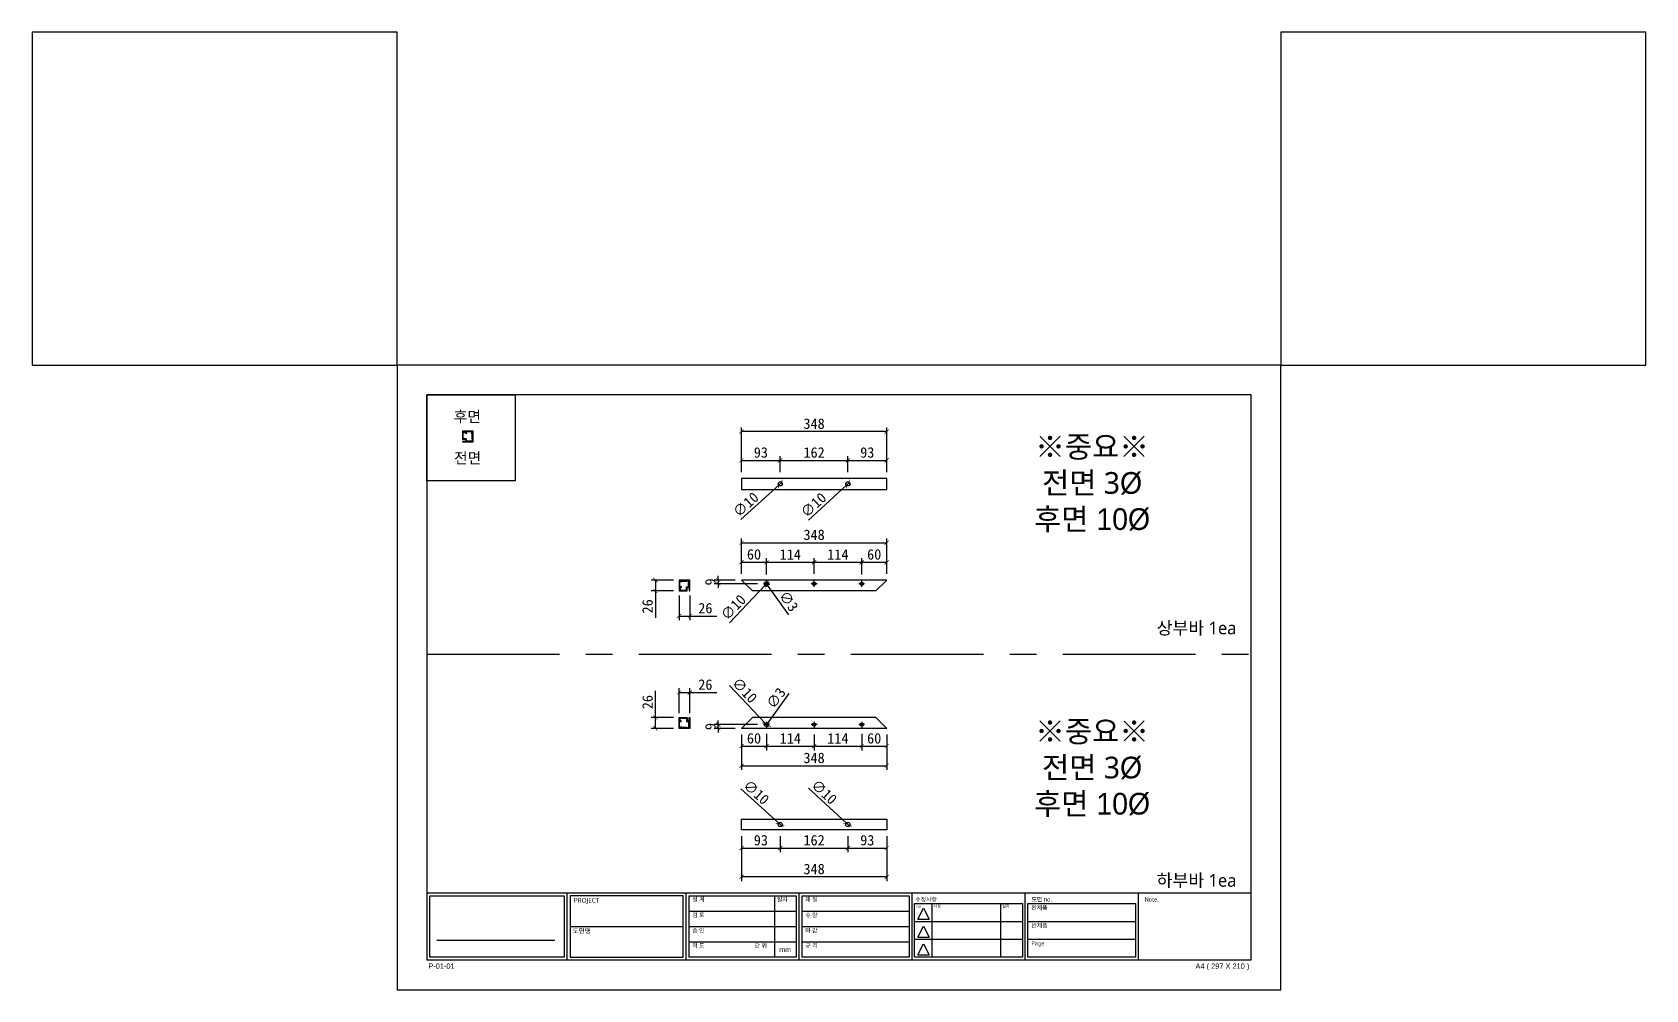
# Model space of a CAD drawing. Header units: millimetres. Extents: x -44117 to 256353, y -2095463 to 65325.
# Drawn here: x -26202 to -22335, y 43640 to 45935 of the extents above; entities that cross this region are included whole.
import ezdxf

# ---------------------------------------------------------------- set-up
doc = ezdxf.new("R2010")
doc.units = ezdxf.units.MM
doc.header["$LTSCALE"] = 10
doc.linetypes.add('CENTER', pattern=[50.8, 31.75, -6.35, 6.35, -6.35])
doc.layers.add('cen', color=1, linetype='CENTER')
doc.layers.add('도면층2', color=3, linetype='CENTER')
doc.styles.add('고딕', font='')
doc.styles.get('고딕').set_extended_font_data('HYgtrE')
doc.dimstyles.new('ISO-25', dxfattribs={"dimtxt": 2.5, "dimasz": 2.5, "dimexe": 1, "dimexo": 1, "dimtad": 1, "dimtxsty": 'Standard', "dimblk": 'ARCHTICK', "dimcen": 2.5, "dimadec": 0, "dimazin": 0, "dimtfac": 1, "dimtmove": 0, "dimatfit": 3, "dimfxl": 0, "dimarcsym": 0})

msp = doc.modelspace()

# ---------------------------------------------------------------- texts
at = {"color": 142, "attachment_point": 5, "style": '고딕'}
for s, insert, char_height, width in [('{\\fMalgun Gothic|b0|i0|c129|p50;후면}', (-25159.33573, 45012.68778), 26.0022875, 753.2689732), ('{\\fMalgun Gothic|b0|i0|c129|p50;※중요※\\P전면 3\\fGulim|b0|i0|c129|p50;\\C144;\\c10845184;Ø\\P후면 10Ø}', (-23662.14208, 44852.3396), 52.004575, 1506.5379465), ('{\\fMalgun Gothic|b0|i0|c129|p50;전면}', (-25158.63205, 44913.52604), 26.0022875, 753.2689732), ('{\\fMalgun Gothic|b0|i0|c129|p50;상부바 1ea}', (-23411.78116, 44505.8432), 30.2674587, 876.8281441), ('{\\fMalgun Gothic|b0|i0|c129|p50;※중요※\\P전면 3\\fGulim|b0|i0|c129|p50;\\C144;\\c10845184;Ø\\P후면 10Ø}', (-23662.14208, 44170.22366), 52.004575, 1506.5379465), ('{\\fMalgun Gothic|b0|i0|c129|p50;하부바 1ea}', (-23411.78116, 43900.93013), 30.2674587, 876.8281441)]:
    msp.add_mtext(s, dxfattribs=dict(at, insert=insert, char_height=char_height, width=width))

# ---------------------------------------------------------------- blocks, each defined once
blk = doc.blocks.new('_ArchTick')
at = {"color": 0, "linetype": 'ByBlock', "const_width": 0.15}
blk.add_lwpolyline([(-0.5, -0.5), (0.5, 0.5)], dxfattribs=at)
blk = doc.blocks.new('*D1383')
at = {"color": 0, "lineweight": -2}
for p, q in [((-24502.3, 44637.4), (-24502.3, 44721.9)), ((-24502.3, 44711.9), (-24154.3, 44711.9)), ((-24154.3, 44637.4), (-24154.3, 44721.9))]:
    blk.add_line(p, q, dxfattribs=at)
at = {"layer": 'Defpoints', "color": 0}
for p in [(-24154.3, 44711.9), (-24502.3, 44622.4), (-24154.3, 44622.4)]:
    blk.add_point(p, dxfattribs=at)
at = {"color": 0, "lineweight": -2, "xscale": 10, "yscale": 10, "zscale": 10, "rotation": 180}
blk.add_blockref('_ArchTick', (-24502.3, 44711.9), dxfattribs=at)
at = {"color": 0, "lineweight": -2, "xscale": 10, "yscale": 10, "zscale": 10}
blk.add_blockref('_ArchTick', (-24154.3, 44711.9), dxfattribs=at)
at = {"color": 0, "insert": (-24328.3, 44730.7), "char_height": 25, "attachment_point": 5}
blk.add_mtext('348', dxfattribs=at)
blk = doc.blocks.new('*D1384')
at = {"color": 0, "lineweight": -2}
for p, q in [((-24517.3, 44622.4), (-24568, 44622.4)), ((-24558, 44622.4), (-24558, 44632.4)), ((-24558, 44622.4), (-24558, 44613.4)), ((-24464.3, 44613.4), (-24568, 44613.4)), ((-24558, 44613.4), (-24558, 44603.4))]:
    blk.add_line(p, q, dxfattribs=at)
at = {"layer": 'Defpoints', "color": 0}
for p in [(-24502.3, 44622.4), (-24558, 44613.4), (-24449.3, 44613.4)]:
    blk.add_point(p, dxfattribs=at)
at = {"color": 0, "lineweight": -2, "xscale": 10, "yscale": 10, "zscale": 10}
for p, rotation in [((-24558, 44622.4), 270), ((-24558, 44613.4), 90)]:
    blk.add_blockref('_ArchTick', p, dxfattribs=dict(at, rotation=rotation))
at = {"color": 0, "insert": (-24576.8, 44617.9), "char_height": 25, "attachment_point": 5, "rotation": 90}
blk.add_mtext('9', dxfattribs=at)
blk = doc.blocks.new('*D1385')
at = {"color": 0, "lineweight": -2}
for p, q in [((-24443.1, 44614.6), (-24443.1, 44614.6)), ((-24443.1, 44614.6), (-24441.4, 44612.2)), ((-24388.5, 44538.7), (-24441.4, 44612.2))]:
    blk.add_line(p, q, dxfattribs=at)
at = {"layer": 'Defpoints', "color": 0}
for p in [(-24443.1, 44614.6), (-24441.4, 44612.2)]:
    blk.add_point(p, dxfattribs=at)
at = {"color": 0, "lineweight": -2, "xscale": 10, "yscale": 10, "zscale": 10}
for p, rotation in [((-24443.1, 44614.6), 305.7508162474182), ((-24441.4, 44612.2), 125.7508162474182)]:
    blk.add_blockref('_ArchTick', p, dxfattribs=dict(at, rotation=rotation))
at = {"color": 0, "insert": (-24389.1, 44571.6), "char_height": 25, "attachment_point": 5, "rotation": 305.7508}
blk.add_mtext('∅3', dxfattribs=at)
blk = doc.blocks.new('*D1386')
at = {"color": 0, "lineweight": -2}
for p, q in [((-24502.3, 44637.4), (-24502.3, 44675)), ((-24502.3, 44665), (-24442.3, 44665)), ((-24442.3, 44635.4), (-24442.3, 44675))]:
    blk.add_line(p, q, dxfattribs=at)
at = {"layer": 'Defpoints', "color": 0}
for p in [(-24442.3, 44665), (-24502.3, 44622.4), (-24442.3, 44620.4)]:
    blk.add_point(p, dxfattribs=at)
at = {"color": 0, "lineweight": -2, "xscale": 10, "yscale": 10, "zscale": 10, "rotation": 180}
blk.add_blockref('_ArchTick', (-24502.3, 44665), dxfattribs=at)
at = {"color": 0, "lineweight": -2, "xscale": 10, "yscale": 10, "zscale": 10}
blk.add_blockref('_ArchTick', (-24442.3, 44665), dxfattribs=at)
at = {"color": 0, "insert": (-24472.3, 44683.7), "char_height": 25, "attachment_point": 5}
blk.add_mtext('60', dxfattribs=at)
blk = doc.blocks.new('*D1387')
at = {"color": 0, "lineweight": -2}
for p, q in [((-24442.3, 44635.4), (-24442.3, 44675)), ((-24442.3, 44665), (-24328.3, 44665)), ((-24328.3, 44637.4), (-24328.3, 44675))]:
    blk.add_line(p, q, dxfattribs=at)
at = {"layer": 'Defpoints', "color": 0}
for p in [(-24328.3, 44665), (-24328.3, 44622.4), (-24442.3, 44620.4)]:
    blk.add_point(p, dxfattribs=at)
at = {"color": 0, "lineweight": -2, "xscale": 10, "yscale": 10, "zscale": 10, "rotation": 180}
blk.add_blockref('_ArchTick', (-24442.3, 44665), dxfattribs=at)
at = {"color": 0, "lineweight": -2, "xscale": 10, "yscale": 10, "zscale": 10}
blk.add_blockref('_ArchTick', (-24328.3, 44665), dxfattribs=at)
at = {"color": 0, "insert": (-24385.3, 44683.7), "char_height": 25, "attachment_point": 5}
blk.add_mtext('114', dxfattribs=at)
blk = doc.blocks.new('*D1388')
at = {"color": 0, "lineweight": -2}
for p, q in [((-24328.3, 44637.4), (-24328.3, 44675)), ((-24328.3, 44665), (-24214.3, 44665)), ((-24214.3, 44635.4), (-24214.3, 44675))]:
    blk.add_line(p, q, dxfattribs=at)
at = {"layer": 'Defpoints', "color": 0}
for p in [(-24214.3, 44665), (-24328.3, 44622.4), (-24214.3, 44620.4)]:
    blk.add_point(p, dxfattribs=at)
at = {"color": 0, "lineweight": -2, "xscale": 10, "yscale": 10, "zscale": 10, "rotation": 180}
blk.add_blockref('_ArchTick', (-24328.3, 44665), dxfattribs=at)
at = {"color": 0, "lineweight": -2, "xscale": 10, "yscale": 10, "zscale": 10}
blk.add_blockref('_ArchTick', (-24214.3, 44665), dxfattribs=at)
at = {"color": 0, "insert": (-24271.3, 44683.7), "char_height": 25, "attachment_point": 5}
blk.add_mtext('114', dxfattribs=at)
blk = doc.blocks.new('*D1389')
at = {"color": 0, "lineweight": -2}
for p, q in [((-24214.3, 44635.4), (-24214.3, 44675)), ((-24214.3, 44665), (-24154.3, 44665)), ((-24154.3, 44637.4), (-24154.3, 44675))]:
    blk.add_line(p, q, dxfattribs=at)
at = {"layer": 'Defpoints', "color": 0}
for p in [(-24154.3, 44665), (-24154.3, 44622.4), (-24214.3, 44620.4)]:
    blk.add_point(p, dxfattribs=at)
at = {"color": 0, "lineweight": -2, "xscale": 10, "yscale": 10, "zscale": 10, "rotation": 180}
blk.add_blockref('_ArchTick', (-24214.3, 44665), dxfattribs=at)
at = {"color": 0, "lineweight": -2, "xscale": 10, "yscale": 10, "zscale": 10}
blk.add_blockref('_ArchTick', (-24154.3, 44665), dxfattribs=at)
at = {"color": 0, "insert": (-24184.3, 44683.7), "char_height": 25, "attachment_point": 5}
blk.add_mtext('60', dxfattribs=at)
blk = doc.blocks.new('A$C2EC13F1B')
at = {"color": 7}
for p, q in [((-3.67, -0.83), (-1.17, 4.17)), ((-1.17, 4.17), (1.33, -0.83))]:
    blk.add_line(p, q, dxfattribs=at)
blk.add_lwpolyline([(-3.67, -0.83), (1.33, -0.83)], dxfattribs=at)
blk = doc.blocks.new('a4 1scale')
at = {"color": 8}
for p, q in [((-15144.83, -4477.05), (-14867.83, -4477.05)), ((-15097.66, -4499.61), (-15097.66, -4477.05)), ((-15057.67, -4499.62), (-15057.67, -4477.06)), ((-15028.06, -4478.06), (-15028.06, -4498.62)), ((-15019.68, -4499.62), (-15019.68, -4477.06)), ((-14981.69, -4499.62), (-14981.69, -4477.06)), ((-14943.7, -4499.62), (-14943.7, -4477.06)), ((-14905.71, -4499.62), (-14905.71, -4477.06)), ((-15056.67, -4483.2), (-15020.68, -4483.2)), ((-15018.68, -4483.2), (-14982.69, -4483.2)), ((-14980.9, -4480.63), (-14944.7, -4480.63)), ((-14975.07, -4480.63), (-14975.07, -4498.62)), ((-14952.08, -4480.63), (-14952.08, -4498.62)), ((-14942.91, -4480.63), (-14906.71, -4480.63)), ((-15096.66, -4488.33), (-15058.67, -4488.34)), ((-15056.67, -4488.34), (-15020.68, -4488.34)), ((-15018.68, -4488.34), (-14982.69, -4488.34)), ((-14980.9, -4486.63), (-14944.7, -4486.63)), ((-14942.91, -4486.63), (-14906.71, -4486.63)), ((-15141.53, -4492.95), (-15101.88, -4492.95)), ((-15056.67, -4493.48), (-15020.68, -4493.48)), ((-15018.68, -4493.48), (-14982.69, -4493.48)), ((-14980.9, -4492.63), (-14944.7, -4492.63)), ((-14942.91, -4492.63), (-14906.71, -4492.63))]:
    blk.add_line(p, q, dxfattribs=at)
for points in [[(-15154.83, -4509.61), (-14857.83, -4509.61), (-14857.83, -4299.61), (-15154.83, -4299.61)], [(-15144.83, -4499.61), (-14867.83, -4499.61), (-14867.83, -4309.61), (-15144.83, -4309.61)]]:
    blk.add_lwpolyline(points, close=True)
for points in [[(-15143.82, -4478.05), (-15098.66, -4478.05), (-15098.66, -4498.61), (-15143.83, -4498.61)], [(-15058.67, -4478.06), (-15096.66, -4478.05), (-15096.66, -4498.61), (-15058.66, -4498.62)], [(-15056.67, -4478.06), (-15020.68, -4478.06), (-15020.68, -4498.62), (-15056.67, -4498.62)], [(-15018.68, -4478.06), (-14982.69, -4478.06), (-14982.69, -4498.62), (-15018.68, -4498.62)]]:
    blk.add_lwpolyline(points, close=True, dxfattribs=at)
for points in [[(-14944.7, -4480.63), (-14944.7, -4498.62), (-14980.9, -4498.62), (-14980.9, -4480.63)], [(-14906.71, -4480.63), (-14906.71, -4498.62), (-14942.91, -4498.62), (-14942.91, -4480.63)]]:
    blk.add_lwpolyline(points, dxfattribs=at)
at = {"color": 8, "xscale": 0.7469071166727064, "yscale": 0.7469071166727064, "zscale": 0.7469071166727064}
for p in [(-14977.06, -4485.3), (-14977.06, -4491.3), (-14977.06, -4497.29)]:
    blk.add_blockref('A$C2EC13F1B', p, dxfattribs=at)
at = {"color": 8, "style": '고딕'}
for s, insert, char_height, width, attachment_point in [('{\\fMalgun Gothic|b0|i0|c129|p50;PROJECT}', (-15095.45, -4478.74), 1.6004, 37.4801, 1), ('{\\fMalgun Gothic|b0|i0|c129|p50;설 계}', (-15055.65, -4478.55), 1.4003, 21.6513, 1), ('{\\fGulim|b0|i0|c129|p50;일자}', (-15027.2, -4478.57), 1.4, 24.7824, 1), ('{\\fMalgun Gothic|b0|i0|c129|p50;재 질}', (-15017.66, -4478.55), 1.4003, 21.6513, 1), ('{\\fMalgun Gothic|b0|i0|c129|p50;수정사항}', (-14980.67, -4478.55), 1.4003, 21.6513, 1), ('{\\fMalgun Gothic|b0|i0|c129|p50;도면 no.}', (-14941.63, -4478.55), 1.4003, 21.6513, 1), ('{\\fMalgun Gothic|b0|i0|c129|p50;Note.}', (-14903.64, -4478.55), 1.4003, 21.6513, 1), ('{\\fMalgun Gothic|b0|i0|c129|p50;검 토}', (-15055.65, -4483.82), 1.4003, 21.6513, 1), ('{\\fMalgun Gothic|b0|i0|c129|p50;수 량}', (-15017.66, -4483.82), 1.4003, 21.6513, 1), ('{\\fMalgun Gothic|b0|i0|c129|p50;no.}', (-14980.32, -4481.07), 0.96, 25.9815, 1), ('{\\fMalgun Gothic|b0|i0|c129|p50;내용}', (-14974.49, -4481.07), 0.96, 25.9815, 1), ('{\\fMalgun Gothic|b0|i0|c129|p50;일자}', (-14951.5, -4481.07), 0.96, 25.9815, 1), ('{\\fGulim|b0|i0|c129|p50;완\\fMalgun Gothic|b0|i0|c129|p50;제품}', (-14941.66, -4481.32), 1.4003, 21.6513, 1), ('{\\fMalgun Gothic|b0|i0|c129|p50;도면명}', (-15095.89, -4489.07), 1.6004, 37.4801, 1), ('{\\fMalgun Gothic|b0|i0|c129|p50;승 인}', (-15055.65, -4489.02), 1.4003, 21.6513, 1), ('{\\fMalgun Gothic|b0|i0|c129|p50;마 감}', (-15017.66, -4489.02), 1.4003, 21.6513, 1), ('{\\fMalgun Gothic|b0|i0|c129|p50;반제품}', (-14941.66, -4487.32), 1.4003, 21.6513, 1), ('{\\fMalgun Gothic|b0|i0|c129|p50;척 도 }', (-15055.65, -4494.02), 1.4003, 21.6513, 1), ('{\\fGulim|b0|i0|c129|p50;단 위}', (-15034.68, -4494.09), 1.4003, 21.6513, 1), ('mm', (-15024.45, -4496.13), 1.7, 15.2516, 5), ('{\\fMalgun Gothic|b0|i0|c129|p50;규 격 }', (-15017.66, -4494.02), 1.4003, 21.6513, 1), ('{\\fMalgun Gothic|b0|i0|c129|p50;Page}', (-14941.66, -4493.32), 1.4003, 21.6513, 1), ('{\\C8;P-01-01}', (-15144.37, -4500.78), 1.8004, 27.0059, 1), ('{\\C8;A4 ( 297 X 210 )}', (-14868.4, -4500.78), 1.8004, 27.0059, 3)]:
    blk.add_mtext(s, dxfattribs=dict(at, insert=insert, char_height=char_height, width=width, attachment_point=attachment_point))
blk = doc.blocks.new('*D1390')
at = {"color": 0, "lineweight": -2}
for p, q in [((-24405.5, 44856.1), (-24413, 44849.4)), ((-24405.5, 44856.1), (-24405.5, 44856.1)), ((-24504.2, 44767.1), (-24413, 44849.4))]:
    blk.add_line(p, q, dxfattribs=at)
at = {"layer": 'Defpoints', "color": 0}
for p in [(-24405.5, 44856.1), (-24413, 44849.4)]:
    blk.add_point(p, dxfattribs=at)
at = {"color": 0, "lineweight": -2, "xscale": 10, "yscale": 10, "zscale": 10}
for p, rotation in [((-24413, 44849.4), 42.09175071865688), ((-24405.5, 44856.1), 222.0917507186569)]:
    blk.add_blockref('_ArchTick', p, dxfattribs=dict(at, rotation=rotation))
at = {"color": 0, "insert": (-24492, 44803.3), "char_height": 25, "attachment_point": 5, "rotation": 42.0918}
blk.add_mtext('∅10', dxfattribs=at)
blk = doc.blocks.new('*D1391')
at = {"color": 0, "lineweight": -2}
for p, q in [((-24243.6, 44856.2), (-24250.9, 44849.4)), ((-24243.6, 44856.2), (-24243.6, 44856.2)), ((-24341.6, 44766), (-24250.9, 44849.4))]:
    blk.add_line(p, q, dxfattribs=at)
at = {"layer": 'Defpoints', "color": 0}
for p in [(-24243.6, 44856.2), (-24250.9, 44849.4)]:
    blk.add_point(p, dxfattribs=at)
at = {"color": 0, "lineweight": -2, "xscale": 10, "yscale": 10, "zscale": 10}
for p, rotation in [((-24250.9, 44849.4), 42.62384435625643), ((-24243.6, 44856.2), 222.6238443562564)]:
    blk.add_blockref('_ArchTick', p, dxfattribs=dict(at, rotation=rotation))
at = {"color": 0, "insert": (-24329.8, 44802.3), "char_height": 25, "attachment_point": 5, "rotation": 42.6238}
blk.add_mtext('∅10', dxfattribs=at)
blk = doc.blocks.new('*D1392')
at = {"color": 0, "lineweight": -2}
for p, q in [((-24502.3, 44880.8), (-24502.3, 44919.2)), ((-24502.3, 44909.2), (-24409.3, 44909.2)), ((-24409.3, 44880.8), (-24409.3, 44919.2))]:
    blk.add_line(p, q, dxfattribs=at)
at = {"layer": 'Defpoints', "color": 0}
for p in [(-24409.3, 44909.2), (-24502.3, 44865.8), (-24409.3, 44865.8)]:
    blk.add_point(p, dxfattribs=at)
at = {"color": 0, "lineweight": -2, "xscale": 10, "yscale": 10, "zscale": 10, "rotation": 180}
blk.add_blockref('_ArchTick', (-24502.3, 44909.2), dxfattribs=at)
at = {"color": 0, "lineweight": -2, "xscale": 10, "yscale": 10, "zscale": 10}
blk.add_blockref('_ArchTick', (-24409.3, 44909.2), dxfattribs=at)
at = {"color": 0, "insert": (-24455.8, 44928), "char_height": 25, "attachment_point": 5}
blk.add_mtext('93', dxfattribs=at)
blk = doc.blocks.new('*D1265')
at = {"color": 0, "lineweight": -2}
for p, q in [((-24409.3, 44880.8), (-24409.3, 44919.2)), ((-24409.3, 44909.2), (-24247.3, 44909.2)), ((-24247.3, 44880.8), (-24247.3, 44919.2))]:
    blk.add_line(p, q, dxfattribs=at)
at = {"layer": 'Defpoints', "color": 0}
for p in [(-24247.3, 44909.2), (-24409.3, 44865.8), (-24247.3, 44865.8)]:
    blk.add_point(p, dxfattribs=at)
at = {"color": 0, "lineweight": -2, "xscale": 10, "yscale": 10, "zscale": 10, "rotation": 180}
blk.add_blockref('_ArchTick', (-24409.3, 44909.2), dxfattribs=at)
at = {"color": 0, "lineweight": -2, "xscale": 10, "yscale": 10, "zscale": 10}
blk.add_blockref('_ArchTick', (-24247.3, 44909.2), dxfattribs=at)
at = {"color": 0, "insert": (-24328.3, 44928), "char_height": 25, "attachment_point": 5}
blk.add_mtext('162', dxfattribs=at)
blk = doc.blocks.new('*D1393')
at = {"color": 0, "lineweight": -2}
for p, q in [((-24247.3, 44880.8), (-24247.3, 44919.2)), ((-24247.3, 44909.2), (-24154.3, 44909.2)), ((-24154.3, 44880.8), (-24154.3, 44919.2))]:
    blk.add_line(p, q, dxfattribs=at)
at = {"layer": 'Defpoints', "color": 0}
for p in [(-24154.3, 44909.2), (-24247.3, 44865.8), (-24154.3, 44865.8)]:
    blk.add_point(p, dxfattribs=at)
at = {"color": 0, "lineweight": -2, "xscale": 10, "yscale": 10, "zscale": 10, "rotation": 180}
blk.add_blockref('_ArchTick', (-24247.3, 44909.2), dxfattribs=at)
at = {"color": 0, "lineweight": -2, "xscale": 10, "yscale": 10, "zscale": 10}
blk.add_blockref('_ArchTick', (-24154.3, 44909.2), dxfattribs=at)
at = {"color": 0, "insert": (-24200.8, 44928), "char_height": 25, "attachment_point": 5}
blk.add_mtext('93', dxfattribs=at)
blk = doc.blocks.new('*D1266')
at = {"color": 0, "lineweight": -2}
for p, q in [((-24502.3, 44880.8), (-24502.3, 44988.2)), ((-24154.3, 44978.2), (-24502.3, 44978.2)), ((-24154.3, 44880.8), (-24154.3, 44988.2))]:
    blk.add_line(p, q, dxfattribs=at)
at = {"layer": 'Defpoints', "color": 0}
for p in [(-24502.3, 44978.2), (-24502.3, 44865.8), (-24154.3, 44865.8)]:
    blk.add_point(p, dxfattribs=at)
at = {"color": 0, "lineweight": -2, "xscale": 10, "yscale": 10, "zscale": 10, "rotation": 180}
blk.add_blockref('_ArchTick', (-24502.3, 44978.2), dxfattribs=at)
at = {"color": 0, "lineweight": -2, "xscale": 10, "yscale": 10, "zscale": 10}
blk.add_blockref('_ArchTick', (-24154.3, 44978.2), dxfattribs=at)
at = {"color": 0, "insert": (-24328.3, 44997), "char_height": 25, "attachment_point": 5}
blk.add_mtext('348', dxfattribs=at)
blk = doc.blocks.new('*D1329')
at = {"color": 0, "lineweight": -2}
for p, q in [((-24531.3, 44519.8), (-24445.7, 44609.8)), ((-24438.8, 44617), (-24445.7, 44609.8)), ((-24438.8, 44617), (-24438.8, 44617))]:
    blk.add_line(p, q, dxfattribs=at)
at = {"layer": 'Defpoints', "color": 0}
for p in [(-24445.7, 44609.8), (-24438.8, 44617)]:
    blk.add_point(p, dxfattribs=at)
at = {"color": 0, "lineweight": -2, "xscale": 10, "yscale": 10, "zscale": 10}
for p, rotation in [((-24438.8, 44617), 226.4128396676138), ((-24445.7, 44609.8), 46.41283966761378)]:
    blk.add_blockref('_ArchTick', p, dxfattribs=dict(at, rotation=rotation))
at = {"color": 0, "insert": (-24521.9, 44556.9), "char_height": 25, "attachment_point": 5, "rotation": 46.4128}
blk.add_mtext('∅10', dxfattribs=at)
blk = doc.blocks.new('*D1272')
at = {"color": 0, "lineweight": -2}
for p, q in [((-24665, 44622.4), (-24718.7, 44622.4)), ((-24708.7, 44622.4), (-24708.7, 44596.4)), ((-24665, 44596.4), (-24718.7, 44596.4)), ((-24708.7, 44596.4), (-24708.7, 44532.2))]:
    blk.add_line(p, q, dxfattribs=at)
at = {"layer": 'Defpoints', "color": 0}
for p in [(-24650, 44622.4), (-24708.7, 44596.4), (-24650, 44596.4)]:
    blk.add_point(p, dxfattribs=at)
at = {"color": 0, "lineweight": -2, "xscale": 10, "yscale": 10, "zscale": 10}
for p, rotation in [((-24708.7, 44622.4), 90), ((-24708.7, 44596.4), 270)]:
    blk.add_blockref('_ArchTick', p, dxfattribs=dict(at, rotation=rotation))
at = {"color": 0, "insert": (-24727.4, 44559.3), "char_height": 25, "attachment_point": 5, "rotation": 90}
blk.add_mtext('26', dxfattribs=at)
blk = doc.blocks.new('*D1307')
at = {"color": 0, "lineweight": -2}
for p, q in [((-24652, 44585.4), (-24652, 44526.2)), ((-24626, 44585.4), (-24626, 44526.2)), ((-24652, 44536.2), (-24626, 44536.2)), ((-24626, 44536.2), (-24561.8, 44536.2))]:
    blk.add_line(p, q, dxfattribs=at)
at = {"layer": 'Defpoints', "color": 0}
for p in [(-24652, 44600.4), (-24626, 44600.4), (-24626, 44536.2)]:
    blk.add_point(p, dxfattribs=at)
at = {"color": 0, "lineweight": -2, "xscale": 10, "yscale": 10, "zscale": 10, "rotation": 180}
blk.add_blockref('_ArchTick', (-24652, 44536.2), dxfattribs=at)
at = {"color": 0, "lineweight": -2, "xscale": 10, "yscale": 10, "zscale": 10}
blk.add_blockref('_ArchTick', (-24626, 44536.2), dxfattribs=at)
at = {"color": 0, "insert": (-24588.9, 44554.9), "char_height": 25, "attachment_point": 5}
blk.add_mtext('26', dxfattribs=at)
blk = doc.blocks.new('*D1448')
at = {"color": 0, "lineweight": -2}
for p, q in [((-24502.3, 44251.8), (-24502.3, 44167.3)), ((-24154.3, 44251.8), (-24154.3, 44167.3)), ((-24502.3, 44177.3), (-24154.3, 44177.3))]:
    blk.add_line(p, q, dxfattribs=at)
at = {"layer": 'Defpoints', "color": 0}
for p in [(-24502.3, 44266.8), (-24154.3, 44266.8), (-24154.3, 44177.3)]:
    blk.add_point(p, dxfattribs=at)
at = {"color": 0, "lineweight": -2, "xscale": 10, "yscale": 10, "zscale": 10, "rotation": 180}
blk.add_blockref('_ArchTick', (-24502.3, 44177.3), dxfattribs=at)
at = {"color": 0, "lineweight": -2, "xscale": 10, "yscale": 10, "zscale": 10}
blk.add_blockref('_ArchTick', (-24154.3, 44177.3), dxfattribs=at)
at = {"color": 0, "insert": (-24328.3, 44196), "char_height": 25, "attachment_point": 5}
blk.add_mtext('348', dxfattribs=at)
blk = doc.blocks.new('*D1437')
at = {"color": 0, "lineweight": -2}
for p, q in [((-24464.3, 44275.8), (-24568, 44275.8)), ((-24558, 44275.8), (-24558, 44285.8)), ((-24558, 44266.8), (-24558, 44275.8)), ((-24517.3, 44266.8), (-24568, 44266.8)), ((-24558, 44266.8), (-24558, 44256.8))]:
    blk.add_line(p, q, dxfattribs=at)
at = {"layer": 'Defpoints', "color": 0}
for p in [(-24558, 44275.8), (-24449.3, 44275.8), (-24502.3, 44266.8)]:
    blk.add_point(p, dxfattribs=at)
at = {"color": 0, "lineweight": -2, "xscale": 10, "yscale": 10, "zscale": 10}
for p, rotation in [((-24558, 44275.8), 270), ((-24558, 44266.8), 90)]:
    blk.add_blockref('_ArchTick', p, dxfattribs=dict(at, rotation=rotation))
at = {"color": 0, "insert": (-24576.8, 44271.3), "char_height": 25, "attachment_point": 5, "rotation": 90}
blk.add_mtext('9', dxfattribs=at)
blk = doc.blocks.new('*D1438')
at = {"color": 0, "lineweight": -2}
for p, q in [((-24388.5, 44350.5), (-24441.4, 44277)), ((-24443.1, 44274.6), (-24441.4, 44277)), ((-24443.1, 44274.6), (-24443.1, 44274.6))]:
    blk.add_line(p, q, dxfattribs=at)
at = {"layer": 'Defpoints', "color": 0}
for p in [(-24443.1, 44274.6), (-24441.4, 44277)]:
    blk.add_point(p, dxfattribs=at)
at = {"color": 0, "lineweight": -2, "xscale": 10, "yscale": 10, "zscale": 10}
for p, rotation in [((-24443.1, 44274.6), 54.24918375261336), ((-24441.4, 44277), 234.2491837526134)]:
    blk.add_blockref('_ArchTick', p, dxfattribs=dict(at, rotation=rotation))
at = {"color": 0, "insert": (-24419.5, 44339.5), "char_height": 25, "attachment_point": 5, "rotation": 54.2492}
blk.add_mtext('∅3', dxfattribs=at)
blk = doc.blocks.new('*D1439')
at = {"color": 0, "lineweight": -2}
for p, q in [((-24502.3, 44251.8), (-24502.3, 44214.2)), ((-24442.3, 44253.8), (-24442.3, 44214.2)), ((-24502.3, 44224.2), (-24442.3, 44224.2))]:
    blk.add_line(p, q, dxfattribs=at)
at = {"layer": 'Defpoints', "color": 0}
for p in [(-24502.3, 44266.8), (-24442.3, 44268.8), (-24442.3, 44224.2)]:
    blk.add_point(p, dxfattribs=at)
at = {"color": 0, "lineweight": -2, "xscale": 10, "yscale": 10, "zscale": 10, "rotation": 180}
blk.add_blockref('_ArchTick', (-24502.3, 44224.2), dxfattribs=at)
at = {"color": 0, "lineweight": -2, "xscale": 10, "yscale": 10, "zscale": 10}
blk.add_blockref('_ArchTick', (-24442.3, 44224.2), dxfattribs=at)
at = {"color": 0, "insert": (-24472.3, 44242.9), "char_height": 25, "attachment_point": 5}
blk.add_mtext('60', dxfattribs=at)
blk = doc.blocks.new('*D1433')
at = {"color": 0, "lineweight": -2}
for p, q in [((-24442.3, 44253.8), (-24442.3, 44214.2)), ((-24328.3, 44251.8), (-24328.3, 44214.2)), ((-24442.3, 44224.2), (-24328.3, 44224.2))]:
    blk.add_line(p, q, dxfattribs=at)
at = {"layer": 'Defpoints', "color": 0}
for p in [(-24442.3, 44268.8), (-24328.3, 44266.8), (-24328.3, 44224.2)]:
    blk.add_point(p, dxfattribs=at)
at = {"color": 0, "lineweight": -2, "xscale": 10, "yscale": 10, "zscale": 10, "rotation": 180}
blk.add_blockref('_ArchTick', (-24442.3, 44224.2), dxfattribs=at)
at = {"color": 0, "lineweight": -2, "xscale": 10, "yscale": 10, "zscale": 10}
blk.add_blockref('_ArchTick', (-24328.3, 44224.2), dxfattribs=at)
at = {"color": 0, "insert": (-24385.3, 44242.9), "char_height": 25, "attachment_point": 5}
blk.add_mtext('114', dxfattribs=at)
blk = doc.blocks.new('*D1434')
at = {"color": 0, "lineweight": -2}
for p, q in [((-24328.3, 44251.8), (-24328.3, 44214.2)), ((-24214.3, 44253.8), (-24214.3, 44214.2)), ((-24328.3, 44224.2), (-24214.3, 44224.2))]:
    blk.add_line(p, q, dxfattribs=at)
at = {"layer": 'Defpoints', "color": 0}
for p in [(-24328.3, 44266.8), (-24214.3, 44268.8), (-24214.3, 44224.2)]:
    blk.add_point(p, dxfattribs=at)
at = {"color": 0, "lineweight": -2, "xscale": 10, "yscale": 10, "zscale": 10, "rotation": 180}
blk.add_blockref('_ArchTick', (-24328.3, 44224.2), dxfattribs=at)
at = {"color": 0, "lineweight": -2, "xscale": 10, "yscale": 10, "zscale": 10}
blk.add_blockref('_ArchTick', (-24214.3, 44224.2), dxfattribs=at)
at = {"color": 0, "insert": (-24271.3, 44242.9), "char_height": 25, "attachment_point": 5}
blk.add_mtext('114', dxfattribs=at)
blk = doc.blocks.new('*D1440')
at = {"color": 0, "lineweight": -2}
for p, q in [((-24214.3, 44253.8), (-24214.3, 44214.2)), ((-24154.3, 44251.8), (-24154.3, 44214.2)), ((-24214.3, 44224.2), (-24154.3, 44224.2))]:
    blk.add_line(p, q, dxfattribs=at)
at = {"layer": 'Defpoints', "color": 0}
for p in [(-24214.3, 44268.8), (-24154.3, 44266.8), (-24154.3, 44224.2)]:
    blk.add_point(p, dxfattribs=at)
at = {"color": 0, "lineweight": -2, "xscale": 10, "yscale": 10, "zscale": 10, "rotation": 180}
blk.add_blockref('_ArchTick', (-24214.3, 44224.2), dxfattribs=at)
at = {"color": 0, "lineweight": -2, "xscale": 10, "yscale": 10, "zscale": 10}
blk.add_blockref('_ArchTick', (-24154.3, 44224.2), dxfattribs=at)
at = {"color": 0, "insert": (-24184.3, 44242.9), "char_height": 25, "attachment_point": 5}
blk.add_mtext('60', dxfattribs=at)
blk = doc.blocks.new('*D1441')
at = {"color": 0, "lineweight": -2}
for p, q in [((-24504.2, 44122.1), (-24413, 44039.7)), ((-24405.5, 44033), (-24413, 44039.7)), ((-24405.5, 44033), (-24405.5, 44033))]:
    blk.add_line(p, q, dxfattribs=at)
at = {"layer": 'Defpoints', "color": 0}
for p in [(-24413, 44039.7), (-24405.5, 44033)]:
    blk.add_point(p, dxfattribs=at)
at = {"color": 0, "lineweight": -2, "xscale": 10, "yscale": 10, "zscale": 10}
for p, rotation in [((-24413, 44039.7), 317.9082492813461), ((-24405.5, 44033), 137.9082492813461)]:
    blk.add_blockref('_ArchTick', p, dxfattribs=dict(at, rotation=rotation))
at = {"color": 0, "insert": (-24466.9, 44113.7), "char_height": 25, "attachment_point": 5, "rotation": 317.9082}
blk.add_mtext('∅10', dxfattribs=at)
blk = doc.blocks.new('*D1442')
at = {"color": 0, "lineweight": -2}
for p, q in [((-24341.6, 44123.2), (-24250.9, 44039.8)), ((-24243.6, 44033), (-24250.9, 44039.8)), ((-24243.6, 44033), (-24243.6, 44033))]:
    blk.add_line(p, q, dxfattribs=at)
at = {"layer": 'Defpoints', "color": 0}
for p in [(-24250.9, 44039.8), (-24243.6, 44033)]:
    blk.add_point(p, dxfattribs=at)
at = {"color": 0, "lineweight": -2, "xscale": 10, "yscale": 10, "zscale": 10}
for p, rotation in [((-24250.9, 44039.8), 317.376155643746), ((-24243.6, 44033), 137.376155643746)]:
    blk.add_blockref('_ArchTick', p, dxfattribs=dict(at, rotation=rotation))
at = {"color": 0, "insert": (-24304.4, 44114.4), "char_height": 25, "attachment_point": 5, "rotation": 317.3762}
blk.add_mtext('∅10', dxfattribs=at)
blk = doc.blocks.new('*D1443')
at = {"color": 0, "lineweight": -2}
for p, q in [((-24502.3, 44008.4), (-24502.3, 43970)), ((-24409.3, 44008.4), (-24409.3, 43970)), ((-24502.3, 43980), (-24409.3, 43980))]:
    blk.add_line(p, q, dxfattribs=at)
at = {"layer": 'Defpoints', "color": 0}
for p in [(-24502.3, 44023.4), (-24409.3, 44023.4), (-24409.3, 43980)]:
    blk.add_point(p, dxfattribs=at)
at = {"color": 0, "lineweight": -2, "xscale": 10, "yscale": 10, "zscale": 10, "rotation": 180}
blk.add_blockref('_ArchTick', (-24502.3, 43980), dxfattribs=at)
at = {"color": 0, "lineweight": -2, "xscale": 10, "yscale": 10, "zscale": 10}
blk.add_blockref('_ArchTick', (-24409.3, 43980), dxfattribs=at)
at = {"color": 0, "insert": (-24455.8, 43998.7), "char_height": 25, "attachment_point": 5}
blk.add_mtext('93', dxfattribs=at)
blk = doc.blocks.new('*D1435')
at = {"color": 0, "lineweight": -2}
for p, q in [((-24409.3, 44008.4), (-24409.3, 43970)), ((-24247.3, 44008.4), (-24247.3, 43970)), ((-24409.3, 43980), (-24247.3, 43980))]:
    blk.add_line(p, q, dxfattribs=at)
at = {"layer": 'Defpoints', "color": 0}
for p in [(-24409.3, 44023.4), (-24247.3, 44023.4), (-24247.3, 43980)]:
    blk.add_point(p, dxfattribs=at)
at = {"color": 0, "lineweight": -2, "xscale": 10, "yscale": 10, "zscale": 10, "rotation": 180}
blk.add_blockref('_ArchTick', (-24409.3, 43980), dxfattribs=at)
at = {"color": 0, "lineweight": -2, "xscale": 10, "yscale": 10, "zscale": 10}
blk.add_blockref('_ArchTick', (-24247.3, 43980), dxfattribs=at)
at = {"color": 0, "insert": (-24328.3, 43998.7), "char_height": 25, "attachment_point": 5}
blk.add_mtext('162', dxfattribs=at)
blk = doc.blocks.new('*D1444')
at = {"color": 0, "lineweight": -2}
for p, q in [((-24247.3, 44008.4), (-24247.3, 43970)), ((-24154.3, 44008.4), (-24154.3, 43970)), ((-24247.3, 43980), (-24154.3, 43980))]:
    blk.add_line(p, q, dxfattribs=at)
at = {"layer": 'Defpoints', "color": 0}
for p in [(-24247.3, 44023.4), (-24154.3, 44023.4), (-24154.3, 43980)]:
    blk.add_point(p, dxfattribs=at)
at = {"color": 0, "lineweight": -2, "xscale": 10, "yscale": 10, "zscale": 10, "rotation": 180}
blk.add_blockref('_ArchTick', (-24247.3, 43980), dxfattribs=at)
at = {"color": 0, "lineweight": -2, "xscale": 10, "yscale": 10, "zscale": 10}
blk.add_blockref('_ArchTick', (-24154.3, 43980), dxfattribs=at)
at = {"color": 0, "insert": (-24200.8, 43998.7), "char_height": 25, "attachment_point": 5}
blk.add_mtext('93', dxfattribs=at)
blk = doc.blocks.new('*D1436')
at = {"color": 0, "lineweight": -2}
for p, q in [((-24502.3, 44008.4), (-24502.3, 43900.9)), ((-24154.3, 44008.4), (-24154.3, 43900.9)), ((-24154.3, 43910.9), (-24502.3, 43910.9))]:
    blk.add_line(p, q, dxfattribs=at)
at = {"layer": 'Defpoints', "color": 0}
for p in [(-24502.3, 44023.4), (-24154.3, 44023.4), (-24502.3, 43910.9)]:
    blk.add_point(p, dxfattribs=at)
at = {"color": 0, "lineweight": -2, "xscale": 10, "yscale": 10, "zscale": 10, "rotation": 180}
blk.add_blockref('_ArchTick', (-24502.3, 43910.9), dxfattribs=at)
at = {"color": 0, "lineweight": -2, "xscale": 10, "yscale": 10, "zscale": 10}
blk.add_blockref('_ArchTick', (-24154.3, 43910.9), dxfattribs=at)
at = {"color": 0, "insert": (-24328.3, 43929.7), "char_height": 25, "attachment_point": 5}
blk.add_mtext('348', dxfattribs=at)
blk = doc.blocks.new('*D1445')
at = {"color": 0, "lineweight": -2}
for p, q in [((-24531.3, 44369.4), (-24445.7, 44279.4)), ((-24438.8, 44272.2), (-24445.7, 44279.4)), ((-24438.8, 44272.2), (-24438.8, 44272.2))]:
    blk.add_line(p, q, dxfattribs=at)
at = {"layer": 'Defpoints', "color": 0}
for p in [(-24445.7, 44279.4), (-24438.8, 44272.2)]:
    blk.add_point(p, dxfattribs=at)
at = {"color": 0, "lineweight": -2, "xscale": 10, "yscale": 10, "zscale": 10}
for p, rotation in [((-24445.7, 44279.4), 313.587160332374), ((-24438.8, 44272.2), 133.587160332374)]:
    blk.add_blockref('_ArchTick', p, dxfattribs=dict(at, rotation=rotation))
at = {"color": 0, "insert": (-24494.8, 44358.2), "char_height": 25, "attachment_point": 5, "rotation": 313.5872}
blk.add_mtext('∅10', dxfattribs=at)
blk = doc.blocks.new('*D1446')
at = {"color": 0, "lineweight": -2}
for p, q in [((-24708.7, 44292.8), (-24708.7, 44356.9)), ((-24665, 44292.8), (-24718.7, 44292.8)), ((-24708.7, 44266.8), (-24708.7, 44292.8)), ((-24665, 44266.8), (-24718.7, 44266.8))]:
    blk.add_line(p, q, dxfattribs=at)
at = {"layer": 'Defpoints', "color": 0}
for p in [(-24708.7, 44292.8), (-24650, 44292.8), (-24650, 44266.8)]:
    blk.add_point(p, dxfattribs=at)
at = {"color": 0, "lineweight": -2, "xscale": 10, "yscale": 10, "zscale": 10}
for p, rotation in [((-24708.7, 44292.8), 90), ((-24708.7, 44266.8), 270)]:
    blk.add_blockref('_ArchTick', p, dxfattribs=dict(at, rotation=rotation))
at = {"color": 0, "insert": (-24727.4, 44329.9), "char_height": 25, "attachment_point": 5, "rotation": 90}
blk.add_mtext('26', dxfattribs=at)
blk = doc.blocks.new('*D1447')
at = {"color": 0, "lineweight": -2}
for p, q in [((-24652, 44303.7), (-24652, 44363)), ((-24652, 44353), (-24626, 44353)), ((-24626, 44303.7), (-24626, 44363)), ((-24626, 44353), (-24561.8, 44353))]:
    blk.add_line(p, q, dxfattribs=at)
at = {"layer": 'Defpoints', "color": 0}
for p in [(-24626, 44353), (-24652, 44288.7), (-24626, 44288.7)]:
    blk.add_point(p, dxfattribs=at)
at = {"color": 0, "lineweight": -2, "xscale": 10, "yscale": 10, "zscale": 10, "rotation": 180}
blk.add_blockref('_ArchTick', (-24652, 44353), dxfattribs=at)
at = {"color": 0, "lineweight": -2, "xscale": 10, "yscale": 10, "zscale": 10}
blk.add_blockref('_ArchTick', (-24626, 44353), dxfattribs=at)
at = {"color": 0, "insert": (-24588.9, 44371.7), "char_height": 25, "attachment_point": 5}
blk.add_mtext('26', dxfattribs=at)

# ---------------------------------------------------------------- dimensions: what is measured, and where the dimension line sits
for base, p1, p2, picture, middle in [((-24502.25378, 44978.23078), (-24154.25378, 44865.79444), (-24502.25378, 44865.79444), '*D1266', (-24328.25378, 44996.98078)), ((-24409.25378, 44909.21013), (-24502.25378, 44865.79444), (-24409.25378, 44865.79444), '*D1392', (-24455.75378, 44927.96013)), ((-24247.25378, 44909.21013), (-24409.25378, 44865.79444), (-24247.25378, 44865.79444), '*D1265', (-24328.25378, 44927.96013)), ((-24154.25378, 44909.21013), (-24247.25378, 44865.79444), (-24154.25378, 44865.79444), '*D1393', (-24200.75378, 44927.96013)), ((-24154.25378, 44711.90581), (-24502.25378, 44622.38273), (-24154.25378, 44622.38273), '*D1383', (-24328.25378, 44730.65581)), ((-24442.25378, 44664.9874), (-24502.25378, 44622.38273), (-24442.25378, 44620.38273), '*D1386', (-24472.25378, 44683.7374)), ((-24328.25378, 44664.9874), (-24442.25378, 44620.38273), (-24328.25378, 44622.38273), '*D1387', (-24385.25378, 44683.7374)), ((-24214.25378, 44664.9874), (-24328.25378, 44622.38273), (-24214.25378, 44620.38273), '*D1388', (-24271.25378, 44683.7374)), ((-24154.25378, 44664.9874), (-24214.25378, 44620.38273), (-24154.25378, 44622.38273), '*D1389', (-24184.25378, 44683.7374)), ((-24626.01231, 44536.17392), (-24652.01231, 44600.42139), (-24626.01231, 44600.42139), '*D1307', (-24588.92898, 44554.92392)), ((-24626.01231, 44352.98725), (-24652.01231, 44288.73978), (-24626.01231, 44288.73978), '*D1447', (-24588.92898, 44371.73725)), ((-24442.25378, 44224.17377), (-24502.25378, 44266.77844), (-24442.25378, 44268.77844), '*D1439', (-24472.25378, 44242.92377)), ((-24154.25378, 44177.25537), (-24502.25378, 44266.77844), (-24154.25378, 44266.77844), '*D1448', (-24328.25378, 44196.00537)), ((-24328.25378, 44224.17377), (-24442.25378, 44268.77844), (-24328.25378, 44266.77844), '*D1433', (-24385.25378, 44242.92377)), ((-24214.25378, 44224.17377), (-24328.25378, 44266.77844), (-24214.25378, 44268.77844), '*D1434', (-24271.25378, 44242.92377)), ((-24154.25378, 44224.17377), (-24214.25378, 44268.77844), (-24154.25378, 44266.77844), '*D1440', (-24184.25378, 44242.92377)), ((-24409.25378, 43979.95104), (-24502.25378, 44023.36674), (-24409.25378, 44023.36674), '*D1443', (-24455.75378, 43998.70104)), ((-24502.25378, 43910.9304), (-24154.25378, 44023.36674), (-24502.25378, 44023.36674), '*D1436', (-24328.25378, 43929.6804)), ((-24247.25378, 43979.95104), (-24409.25378, 44023.36674), (-24247.25378, 44023.36674), '*D1435', (-24328.25378, 43998.70104)), ((-24154.25378, 43979.95104), (-24247.25378, 44023.36674), (-24154.25378, 44023.36674), '*D1444', (-24200.75378, 43998.70104))]:
    dim = msp.add_linear_dim(base=base, p1=p1, p2=p2, dimstyle='ISO-25', override={"dimscale": 10, "dimasz": 1, "dimexo": 1.5})
    dim.commit()
    dim.dimension.update_dxf_attribs({"geometry": picture, "text_midpoint": middle})
for p1, p2, picture, middle in [((-24405.54342, 44856.14604), (-24412.96414, 44849.44284), '*D1390', (-24479.43331, 44789.40072)), ((-24243.5747, 44856.18035), (-24250.93286, 44849.40853), '*D1391', (-24317.0797, 44788.53256)), ((-24438.80649, 44617.00436), (-24445.70106, 44609.7611), '*D1329', (-24508.35506, 44543.93839)), ((-24443.13017, 44614.60008), (-24441.37739, 44612.16538), '*D1385', (-24404.28732, 44560.64558)), ((-24438.80649, 44272.15681), (-24445.70106, 44279.40008), '*D1445', (-24508.35506, 44345.22278)), ((-24443.13017, 44274.5611), (-24441.37739, 44276.99579), '*D1438', (-24404.28732, 44328.51559)), ((-24405.54342, 44033.01514), (-24412.96414, 44039.71833), '*D1441', (-24479.43331, 44099.76045)), ((-24243.5747, 44032.98082), (-24250.93286, 44039.75265), '*D1442', (-24317.0797, 44100.62861))]:
    dim = msp.add_diameter_dim_2p(p1=p1, p2=p2, dimstyle='ISO-25', override={"dimscale": 10, "dimasz": 1, "dimexo": 1.5})
    dim.commit()
    dim.dimension.update_dxf_attribs({"geometry": picture, "text_midpoint": middle, "dimtype": 163})
for base, p1, p2, angle, picture, middle in [((-24708.69963, 44596.38273), (-24649.96767, 44622.38273), (-24649.96767, 44596.38273), 90, '*D1272', (-24727.44963, 44559.2994)), ((-24708.69963, 44292.77844), (-24649.96767, 44266.77844), (-24649.96767, 44292.77844), 270, '*D1446', (-24727.44963, 44329.86178))]:
    dim = msp.add_linear_dim(base=base, p1=p1, p2=p2, angle=angle, dimstyle='ISO-25', override={"dimscale": 10, "dimasz": 1, "dimexo": 1.5})
    dim.commit()
    dim.dimension.update_dxf_attribs({"geometry": picture, "text_midpoint": middle})
for base, p1, p2, angle, picture, middle in [((-24558.04585, 44613.38273), (-24502.25378, 44622.38273), (-24449.25378, 44613.38273), 90, '*D1384', (-24558.04585, 44617.88273)), ((-24558.04585, 44275.77844), (-24502.25378, 44266.77844), (-24449.25378, 44275.77844), 270, '*D1437', (-24558.04585, 44271.27844))]:
    dim = msp.add_linear_dim(base=base, p1=p1, p2=p2, angle=angle, dimstyle='ISO-25', override={"dimscale": 10, "dimasz": 1, "dimexo": 1.5})
    dim.commit()
    dim.dimension.update_dxf_attribs({"geometry": picture, "text_midpoint": middle, "dimtype": 160})

# ---------------------------------------------------------------- linework, layer by layer
for p, q in [((-25163.74881, 44976.30273), (-25169.74881, 44976.30273)), ((-25169.74881, 44976.30273), (-25169.74881, 44961.50273)), ((-25163.74881, 44974.10273), (-25163.74881, 44976.30273)), ((-25161.04881, 44973.80273), (-25163.44881, 44973.80273)), ((-25146.74881, 44977.80273), (-25162.74881, 44977.80273)), ((-25162.74881, 44977.80273), (-25162.74881, 44974.80273)), ((-25162.74881, 44974.80273), (-25161.04881, 44974.80273)), ((-25160.74881, 44974.50273), (-25160.74881, 44974.10273)), ((-25149.74881, 44974.10273), (-25149.74881, 44974.50273)), ((-25149.44881, 44974.80273), (-25146.74881, 44974.80273)), ((-25148.24881, 44973.80273), (-25149.44881, 44973.80273)), ((-25148.24881, 44973.80273), (-25148.24881, 44960.30273)), ((-25146.74881, 44974.80273), (-25146.74881, 44977.80273)), ((-25169.74881, 44961.50273), (-25163.24881, 44961.50273)), ((-25163.24881, 44961.50273), (-25162.04881, 44961.50273)), ((-25161.74881, 44961.20273), (-25161.74881, 44960.00273)), ((-25161.74881, 44960.00273), (-25161.74881, 44956.30273)), ((-25161.74881, 44960.00273), (-25161.74881, 44960.00273)), ((-25161.74881, 44956.30273), (-25146.74881, 44956.30273)), ((-25146.74881, 44960.30273), (-25148.24881, 44960.30273)), ((-25146.74881, 44956.30273), (-25146.74881, 44960.30273)), ((-24154.25378, 44865.79444), (-24502.25378, 44865.79444)), ((-24502.25378, 44865.79444), (-24502.25378, 44839.79444)), ((-24154.25378, 44839.79444), (-24154.25378, 44865.79444)), ((-24502.25378, 44839.79444), (-24154.25378, 44839.79444)), ((-24154.25378, 44622.38273), (-24502.25378, 44622.38273)), ((-24476.25378, 44596.38273), (-24502.25378, 44622.38273)), ((-24180.25378, 44596.38273), (-24154.25378, 44622.38273)), ((-24647.51231, 44620.88273), (-24650.51231, 44620.88273)), ((-24650.51231, 44620.88273), (-24650.51231, 44604.88273)), ((-24650.51231, 44604.88273), (-24647.51231, 44604.88273)), ((-24646.81231, 44603.88273), (-24649.01231, 44603.88273)), ((-24649.01231, 44603.88273), (-24649.01231, 44597.88273)), ((-24649.01231, 44597.88273), (-24634.21231, 44597.88273)), ((-24647.51231, 44618.18273), (-24647.51231, 44620.88273)), ((-24647.51231, 44604.88273), (-24647.51231, 44606.58273)), ((-24646.81231, 44617.88273), (-24647.21231, 44617.88273)), ((-24647.21231, 44606.88273), (-24646.81231, 44606.88273)), ((-24646.51231, 44619.38273), (-24646.51231, 44618.18273)), ((-24646.51231, 44619.38273), (-24633.01231, 44619.38273)), ((-24646.51231, 44606.58273), (-24646.51231, 44604.18273)), ((-24634.21231, 44604.38273), (-24634.21231, 44605.58273)), ((-24634.21231, 44597.88273), (-24634.21231, 44604.38273)), ((-24633.91231, 44605.88273), (-24632.71231, 44605.88273)), ((-24629.01231, 44620.88273), (-24633.01231, 44620.88273)), ((-24633.01231, 44620.88273), (-24633.01231, 44619.38273)), ((-24632.71231, 44605.88273), (-24629.01231, 44605.88273)), ((-24632.71231, 44605.88273), (-24632.71231, 44605.88273)), ((-24629.01231, 44605.88273), (-24629.01231, 44620.88273)), ((-24180.25378, 44596.38273), (-24476.25378, 44596.38273)), ((-24650.51231, 44268.27844), (-24650.51231, 44284.27844)), ((-24650.51231, 44284.27844), (-24647.51231, 44284.27844)), ((-24649.01231, 44285.27844), (-24649.01231, 44291.27844)), ((-24649.01231, 44291.27844), (-24634.21231, 44291.27844)), ((-24646.81231, 44285.27844), (-24649.01231, 44285.27844)), ((-24647.51231, 44284.27844), (-24647.51231, 44282.57844)), ((-24647.21231, 44282.27844), (-24646.81231, 44282.27844)), ((-24646.51231, 44282.57844), (-24646.51231, 44284.97844)), ((-24634.21231, 44291.27844), (-24634.21231, 44284.77844)), ((-24634.21231, 44284.77844), (-24634.21231, 44283.57844)), ((-24633.91231, 44283.27844), (-24632.71231, 44283.27844)), ((-24632.71231, 44283.27844), (-24629.01231, 44283.27844)), ((-24632.71231, 44283.27844), (-24632.71231, 44283.27844)), ((-24629.01231, 44283.27844), (-24629.01231, 44268.27844)), ((-24476.25378, 44292.77844), (-24502.25378, 44266.77844)), ((-24180.25378, 44292.77844), (-24476.25378, 44292.77844)), ((-24180.25378, 44292.77844), (-24154.25378, 44266.77844)), ((-24647.51231, 44268.27844), (-24650.51231, 44268.27844)), ((-24647.51231, 44270.97844), (-24647.51231, 44268.27844)), ((-24646.81231, 44271.27844), (-24647.21231, 44271.27844)), ((-24646.51231, 44269.77844), (-24646.51231, 44270.97844)), ((-24646.51231, 44269.77844), (-24633.01231, 44269.77844)), ((-24633.01231, 44268.27844), (-24633.01231, 44269.77844)), ((-24629.01231, 44268.27844), (-24633.01231, 44268.27844)), ((-24154.25378, 44266.77844), (-24502.25378, 44266.77844)), ((-24502.25378, 44049.36674), (-24154.25378, 44049.36674)), ((-24502.25378, 44023.36674), (-24502.25378, 44049.36674)), ((-24154.25378, 44049.36674), (-24154.25378, 44023.36674)), ((-24154.25378, 44023.36674), (-24502.25378, 44023.36674))]:
    msp.add_line(p, q)
for points in [[(-26201.95518, 45137.70571), (-25327.39185, 45137.70571), (-25327.39185, 45935.26058), (-26201.95518, 45935.26058)], [(-23209.87467, 45137.70571), (-22335.31134, 45137.70571), (-22335.31134, 45935.26058), (-23209.87467, 45935.26058)], [(-25256.09498, 45066.40883), (-25044.98697, 45066.40883), (-25044.98697, 44859.91596), (-25256.09498, 44859.91596)]]:
    msp.add_lwpolyline(points, close=True)
for points in [[(-25170.94881, 44954.80286, 0.4142135624), (-25171.24881, 44954.50286), (-25171.24881, 44953.60273, 0.4142135624), (-25170.94881, 44953.30273), (-25145.74881, 44953.30273, 0.4142135624), (-25145.24881, 44953.80273), (-25145.24881, 44978.80273, 0.4142135624), (-25145.74881, 44979.30273), (-25170.74881, 44979.30273, 0.4142135624), (-25171.24881, 44978.80273), (-25171.24881, 44960.50273, 0.4142135624), (-25170.74881, 44960.00273), (-25163.24881, 44960.00273), (-25163.24881, 44954.80273), (-25170.94881, 44954.80273)], [(-24627.51244, 44596.68273, 0.4142135624), (-24627.21244, 44596.38273), (-24626.31231, 44596.38273, 0.4142135624), (-24626.01231, 44596.68273), (-24626.01231, 44621.88273, 0.4142135624), (-24626.51231, 44622.38273), (-24651.51231, 44622.38273, 0.4142135624), (-24652.01231, 44621.88273), (-24652.01231, 44596.88273, 0.4142135624), (-24651.51231, 44596.38273), (-24633.21231, 44596.38273, 0.4142135624), (-24632.71231, 44596.88273), (-24632.71231, 44604.38273), (-24627.51231, 44604.38273), (-24627.51231, 44596.68273)], [(-24627.51244, 44292.47844, -0.4142135624), (-24627.21244, 44292.77844), (-24626.31231, 44292.77844, -0.4142135624), (-24626.01231, 44292.47844), (-24626.01231, 44267.27844, -0.4142135624), (-24626.51231, 44266.77844), (-24651.51231, 44266.77844, -0.4142135624), (-24652.01231, 44267.27844), (-24652.01231, 44292.27844, -0.4142135624), (-24651.51231, 44292.77844), (-24633.21231, 44292.77844, -0.4142135624), (-24632.71231, 44292.27844), (-24632.71231, 44284.77844), (-24627.51231, 44284.77844), (-24627.51231, 44292.47844)]]:
    msp.add_lwpolyline(points, format="xyb")
for centre, radius in [((-24409.25378, 44852.79444), 5), ((-24247.25378, 44852.79444), 5), ((-24442.25378, 44613.38273), 5), ((-24442.25378, 44613.38273), 1.5), ((-24328.25378, 44613.38273), 4), ((-24328.25378, 44613.38273), 1.5), ((-24214.25378, 44613.38273), 4), ((-24214.25378, 44613.38273), 1.5), ((-24442.25378, 44275.77844), 5), ((-24442.25378, 44275.77844), 1.5), ((-24328.25378, 44275.77844), 4), ((-24328.25378, 44275.77844), 1.5), ((-24214.25378, 44275.77844), 4), ((-24214.25378, 44275.77844), 1.5), ((-24409.25378, 44036.36674), 5), ((-24247.25378, 44036.36674), 5)]:
    msp.add_circle(centre, radius)
for centre, start, end in [((-25163.44881, 44974.10273), 180, 270), ((-25161.04881, 44974.50273), 0, 90), ((-25161.04881, 44974.10273), 270, 0), ((-25149.44881, 44974.50273), 90, 180), ((-25149.44881, 44974.10273), 180, 270), ((-25162.04881, 44961.20273), 0, 90), ((-24647.21231, 44618.18273), 180, 270), ((-24647.21231, 44606.58273), 90, 180), ((-24646.81231, 44618.18273), 270, 0), ((-24646.81231, 44606.58273), 0, 90), ((-24646.81231, 44604.18273), 270, 0), ((-24633.91231, 44605.58273), 90, 180), ((-24647.21231, 44282.57844), 180, 270), ((-24646.81231, 44284.97844), 0, 90), ((-24646.81231, 44282.57844), 270, 0), ((-24633.91231, 44283.57844), 180, 270), ((-24647.21231, 44270.97844), 90, 180), ((-24646.81231, 44270.97844), 0, 90)]:
    msp.add_arc(centre, 0.3, start, end)
at = {"layer": 'cen'}
msp.add_line((-25256.09498, 44444.58059), (-23281.17154, 44444.58059), dxfattribs=at)
at = {"layer": '도면층2'}
for p, q in [((-24435.25378, 44613.38273), (-24449.25378, 44613.38273)), ((-24442.25378, 44606.38273), (-24442.25378, 44620.38273)), ((-24321.25378, 44613.38273), (-24335.25378, 44613.38273)), ((-24328.25378, 44606.38273), (-24328.25378, 44620.38273)), ((-24207.25378, 44613.38273), (-24221.25378, 44613.38273)), ((-24214.25378, 44606.38273), (-24214.25378, 44620.38273)), ((-24435.25378, 44275.77844), (-24449.25378, 44275.77844)), ((-24442.25378, 44282.77844), (-24442.25378, 44268.77844)), ((-24321.25378, 44275.77844), (-24335.25378, 44275.77844)), ((-24328.25378, 44282.77844), (-24328.25378, 44268.77844)), ((-24207.25378, 44275.77844), (-24221.25378, 44275.77844)), ((-24214.25378, 44282.77844), (-24214.25378, 44268.77844))]:
    msp.add_line(p, q, dxfattribs=at)

# ---------------------------------------------------------------- block references
at = {"color": 1, "xscale": 7.1296875, "yscale": 7.1296875, "zscale": 7.1296875}
msp.add_blockref('a4 1scale', (82721.80963, 75792.57439), dxfattribs=at)

msp.set_redraw_order([(e.dxf.handle, doc.entitydb.next_handle()) for e in msp.query("TEXT MTEXT ATTDEF DIMENSION ARC_DIMENSION")])  # texts and dimensions are drawn at this point

doc.saveas('drawing.dxf')
